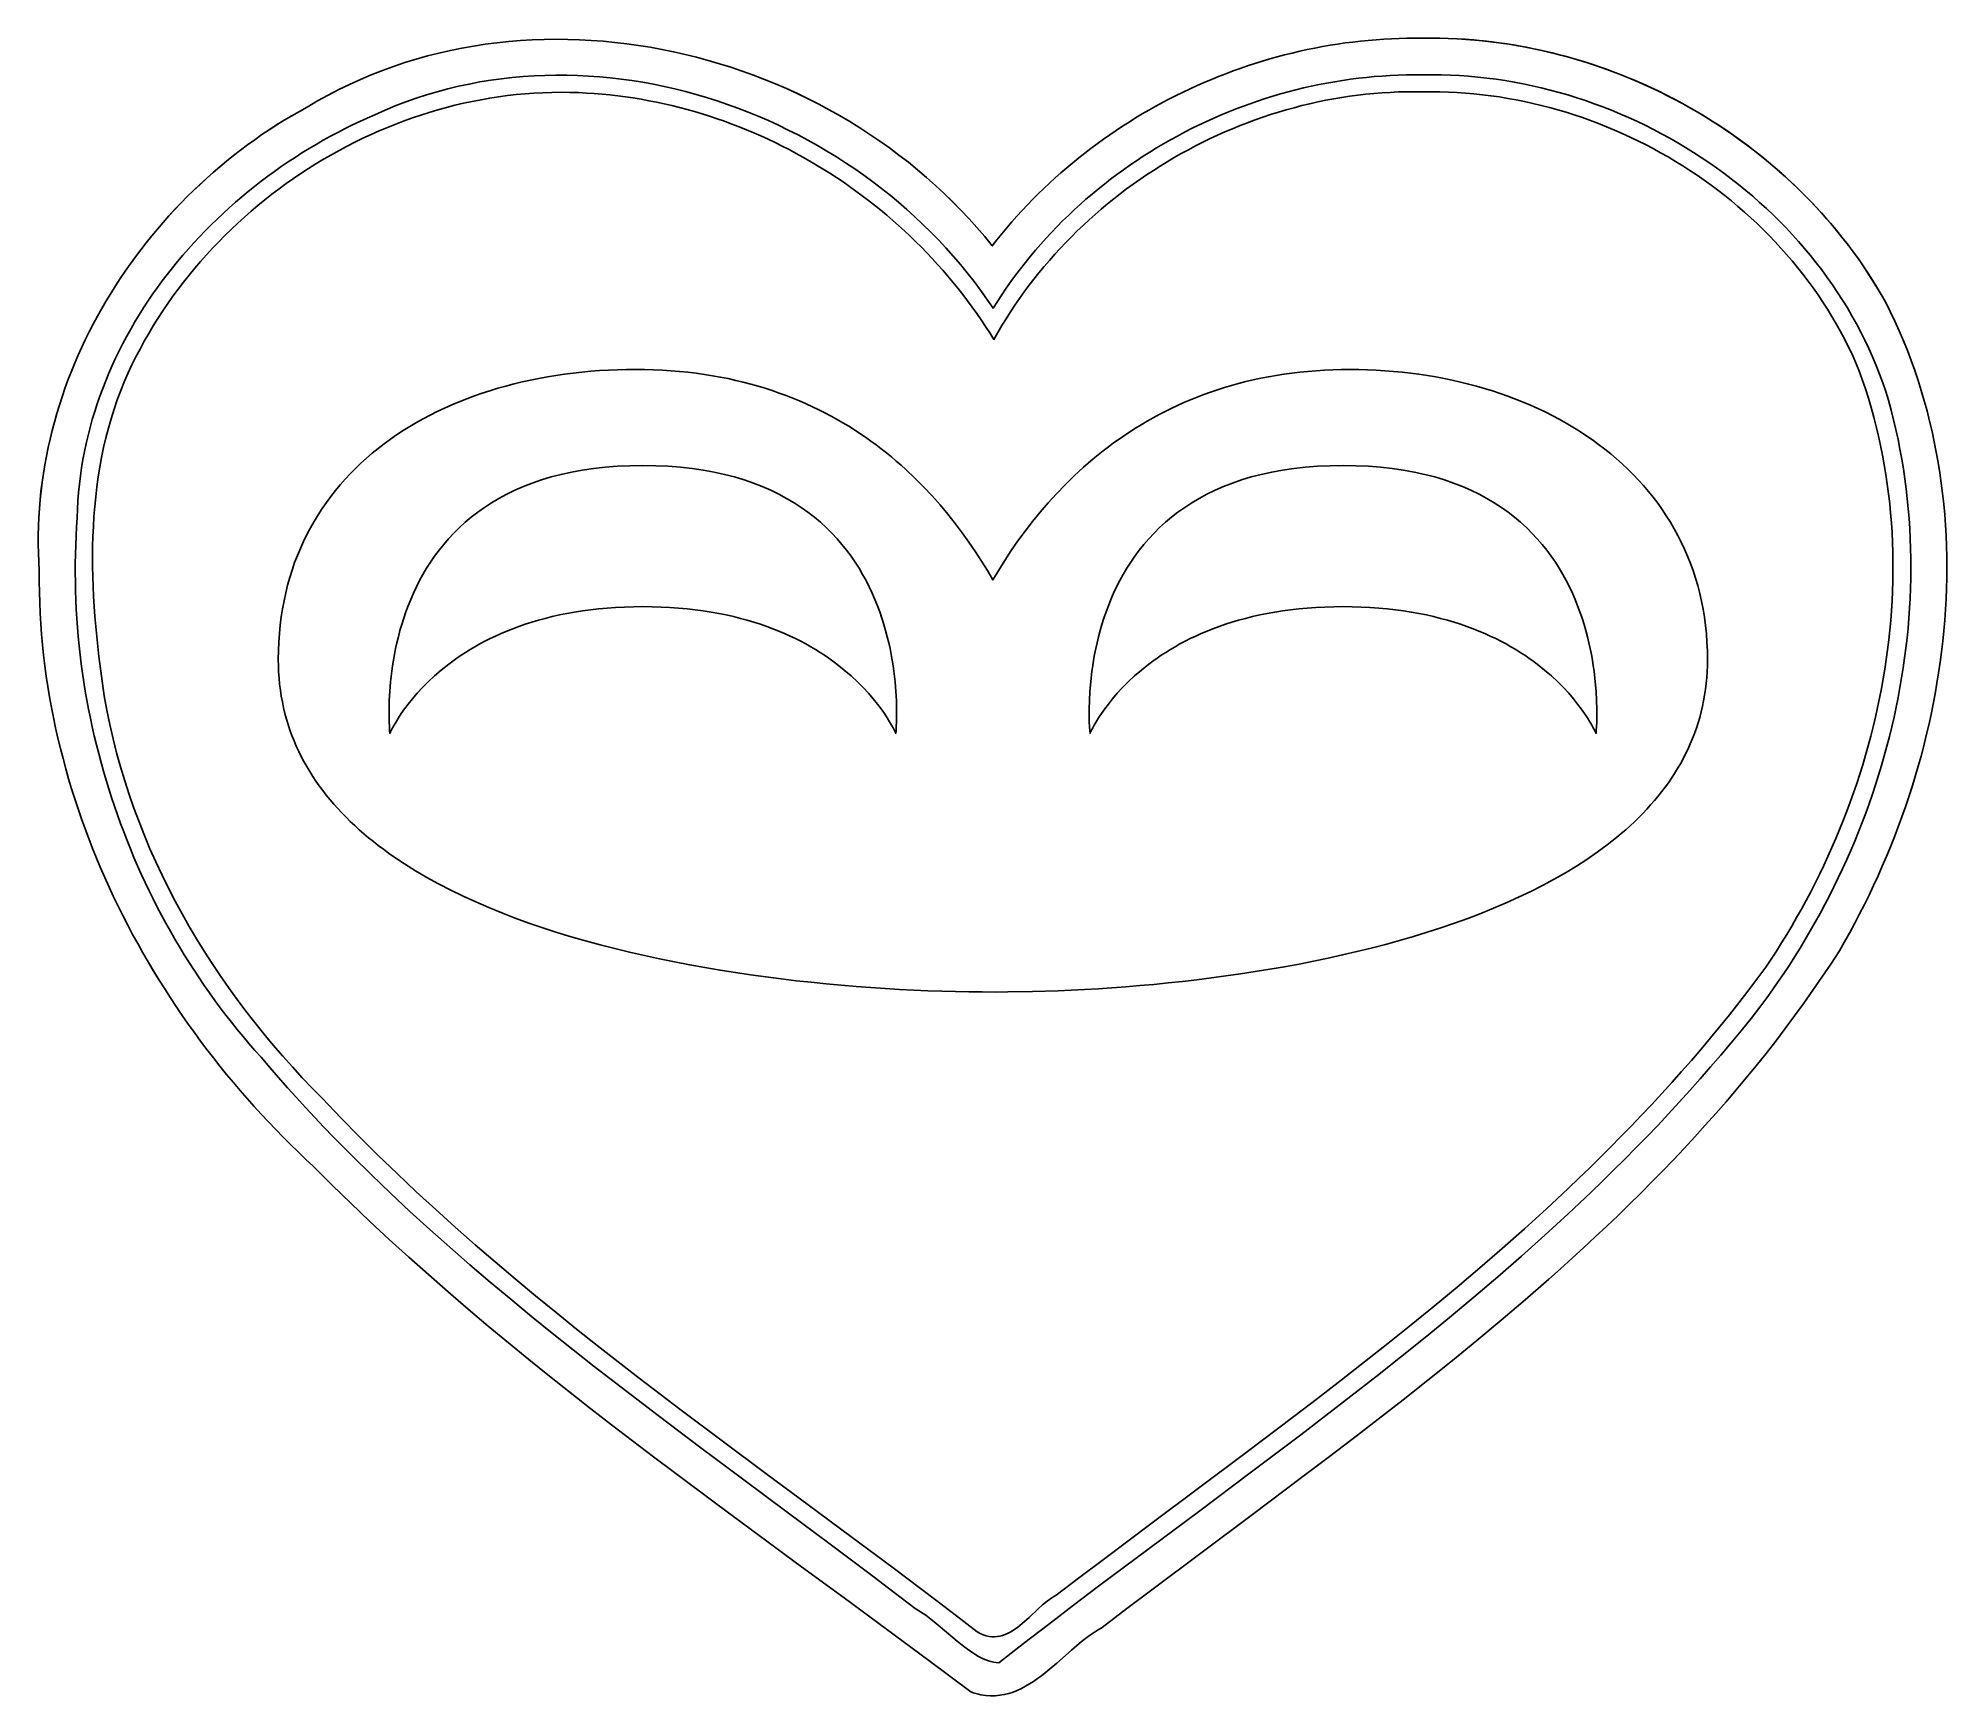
# Model space of a CAD drawing. Extents: x 0 to 80.1, y 0 to 69.6.
import ezdxf

# ---------------------------------------------------------------- set-up
doc = ezdxf.new("R2010")
doc.units = 0
for name, color, linetype in [('CutterBase', 7, 'CONTINUOUS'), ('CutterOutline', 7, 'CONTINUOUS'), ('Eyes', 7, 'CONTINUOUS'), ('Face', 7, 'CONTINUOUS'), ('Heart', 7, 'CONTINUOUS')]:
    doc.layers.add(name, color=color, linetype=linetype)

msp = doc.modelspace()

# ---------------------------------------------------------------- linework, layer by layer
at = {"layer": 'CutterBase', "color": 7}
msp.add_lwpolyline([(58.121889, 69.568535), (57.796897, 69.570848), (57.472022, 69.568174), (57.147323, 69.560541), (56.82286, 69.547978), (56.498694, 69.530514), (56.174885, 69.508176), (55.851492, 69.480995), (55.528575, 69.448997), (55.206195, 69.412213), (54.884412, 69.370671), (54.563285, 69.3244), (54.242875, 69.273427), (53.923242, 69.217783), (53.604445, 69.157495), (53.286546, 69.092592), (52.969603, 69.023103), (52.653676, 68.949057), (52.338827, 68.870482), (52.025114, 68.787407), (51.712598, 68.699861), (51.401339, 68.607872), (51.091397, 68.51147), (50.782832, 68.410681), (50.475704, 68.305537), (50.170073, 68.196064), (49.865999, 68.082292), (49.563542, 67.96425), (49.262763, 67.841965), (48.96372, 67.715468), (48.666474, 67.584785), (48.371086, 67.449947), (48.077615, 67.310982), (47.786121, 67.167919), (47.496664, 67.020785), (47.209304, 66.869611), (46.924102, 66.714424), (46.641117, 66.555253), (46.36041, 66.392127), (46.082039, 66.225075), (45.806067, 66.054125), (45.532551, 65.879306), (45.261554, 65.700646), (44.993133, 65.518175), (44.72735, 65.331921), (44.464265, 65.141913), (44.203937, 64.948179), (43.946427, 64.750748), (43.691795, 64.549648), (43.4401, 64.344909), (43.191403, 64.13656), (42.945763, 63.924628), (42.703241, 63.709142), (42.463897, 63.490131), (42.227791, 63.267625), (41.994983, 63.041651), (41.765532, 62.812238), (41.539499, 62.579414), (41.316944, 62.34321), (41.097928, 62.103652), (40.882509, 61.860771), (40.670748, 61.614594), (40.462705, 61.36515), (40.25844, 61.112469), (40.058013, 60.856577), (39.743628, 61.242816), (39.420295, 61.621379), (39.08824, 61.992184), (38.747687, 62.355149), (38.398863, 62.710192), (38.041993, 63.057231), (37.677302, 63.396184), (37.305016, 63.726968), (36.92536, 64.049502), (36.53856, 64.363703), (36.14484, 64.669488), (35.744427, 64.966777), (35.337545, 65.255486), (34.924421, 65.535534), (34.50528, 65.806839), (34.080346, 66.069318), (33.649846, 66.322889), (33.214005, 66.567469), (32.773049, 66.802978), (32.327202, 67.029332), (31.87669, 67.24645), (31.421739, 67.454249), (30.962575, 67.652648), (30.499421, 67.841563), (30.032505, 68.020914), (29.562051, 68.190617), (29.088285, 68.350591), (28.611432, 68.500753), (28.131717, 68.641021), (27.649367, 68.771314), (27.164606, 68.891549), (26.677661, 69.001643), (26.188755, 69.101516), (25.698115, 69.191083), (25.205967, 69.270264), (24.712535, 69.338977), (24.218045, 69.397138), (23.722723, 69.444667), (23.226794, 69.48148), (22.730483, 69.507496), (22.234016, 69.522632), (21.737618, 69.526806), (21.241515, 69.519937), (20.745931, 69.501942), (20.251094, 69.472738), (19.757227, 69.432245), (19.264556, 69.380379), (18.773307, 69.317058), (18.283706, 69.2422), (17.795977, 69.155724), (17.310346, 69.057546), (16.827039, 68.947586), (16.346281, 68.82576), (15.868296, 68.691986), (15.393312, 68.546183), (14.921553, 68.388268), (14.453245, 68.218159), (13.988612, 68.035774), (13.527881, 67.841031), (13.071277, 67.633847), (12.619025, 67.414141), (12.171352, 67.18183), (11.728481, 66.936832), (11.290639, 66.679065), (10.966897, 66.500606), (10.646257, 66.316412), (10.328798, 66.126566), (10.014597, 65.931152), (9.70373, 65.730256), (9.396274, 65.523962), (9.092308, 65.312355), (8.791909, 65.095518), (8.495153, 64.873538), (8.202117, 64.646498), (7.91288, 64.414483), (7.627518, 64.177578), (7.346109, 63.935867), (7.068729, 63.689435), (6.795456, 63.438367), (6.526368, 63.182747), (6.261541, 62.922659), (6.001053, 62.658189), (5.744981, 62.389421), (5.493403, 62.11644), (5.246394, 61.83933), (5.004034, 61.558175), (4.766398, 61.273061), (4.533565, 60.984072), (4.305611, 60.691293), (4.082613, 60.394808), (3.86465, 60.094702), (3.651798, 59.791059), (3.444134, 59.483965), (3.241736, 59.173503), (3.044681, 58.859759), (2.853045, 58.542816), (2.666908, 58.22276), (2.486345, 57.899676), (2.311433, 57.573647), (2.142251, 57.244758), (1.978875, 56.913095), (1.821383, 56.578741), (1.669852, 56.241781), (1.524358, 55.902301), (1.38498, 55.560384), (1.251795, 55.216114), (1.124879, 54.869578), (1.00431, 54.520859), (0.890166, 54.170042), (0.782523, 53.817211), (0.681459, 53.462452), (0.58705, 53.105848), (0.499376, 52.747484), (0.418511, 52.387446), (0.344534, 52.025817), (0.277522, 51.662683), (0.217553, 51.298127), (0.164703, 50.932235), (0.119049, 50.565091), (0.08067, 50.196779), (0.049641, 49.827385), (0.026041, 49.456993), (0.009947, 49.085687), (0.001435, 48.713552), (0.000584, 48.340673), (0.00747, 47.967135), (0.022171, 47.593021), (0.044763, 47.218417), (0.044061, 46.772458), (0.050276, 46.327161), (0.063353, 45.882578), (0.083232, 45.438762), (0.109858, 44.995767), (0.143172, 44.553647), (0.183117, 44.112454), (0.229636, 43.672241), (0.282671, 43.233062), (0.342164, 42.79497), (0.408059, 42.358018), (0.480298, 41.922259), (0.558823, 41.487747), (0.643577, 41.054535), (0.734503, 40.622676), (0.831543, 40.192223), (0.934639, 39.763229), (1.043735, 39.335749), (1.158773, 38.909834), (1.279695, 38.485538), (1.406444, 38.062914), (1.538962, 37.642016), (1.677193, 37.222897), (1.821079, 36.80561), (1.970561, 36.390208), (2.125584, 35.976744), (2.286088, 35.565272), (2.452018, 35.155845), (2.623316, 34.748516), (2.799923, 34.343338), (2.981783, 33.940365), (3.168838, 33.539649), (3.361031, 33.141245), (3.558305, 32.745204), (3.760601, 32.351581), (3.967863, 31.960428), (4.180033, 31.571799), (4.397054, 31.185747), (4.618867, 30.802326), (4.845417, 30.421587), (5.076645, 30.043586), (5.312493, 29.668374), (5.552906, 29.296006), (5.797824, 28.926533), (6.047191, 28.56001), (6.300949, 28.19649), (6.559041, 27.836026), (6.821409, 27.478671), (7.087996, 27.124479), (7.358744, 26.773502), (7.633596, 26.425794), (7.912495, 26.081408), (8.195384, 25.740397), (8.482203, 25.402814), (8.772898, 25.068714), (9.067409, 24.738148), (9.365679, 24.41117), (9.667651, 24.087834), (9.973268, 23.768192), (10.282472, 23.452298), (10.595206, 23.140205), (10.911412, 22.831966), (11.231033, 22.527635), (11.554011, 22.227264), (12.337854, 21.444408), (13.130711, 20.67191), (13.932188, 19.909338), (14.741892, 19.156257), (15.559432, 18.412233), (16.384412, 17.676833), (17.21644, 16.949623), (18.055124, 16.23017), (18.900069, 15.518038), (19.750883, 14.812795), (20.607173, 14.114007), (21.468545, 13.42124), (22.334607, 12.73406), (23.204964, 12.052033), (24.079225, 11.374726), (24.956996, 10.701705), (25.837883, 10.032535), (26.721494, 9.366784), (28.495315, 8.043802), (30.275313, 6.729287), (32.058342, 5.419769), (33.841259, 4.111778), (35.620917, 2.801844), (37.394172, 1.486496), (39.157879, 0.162264), (39.266224, 0.125849), (39.373283, 0.094305), (39.479084, 0.067516), (39.583655, 0.045367), (39.789219, 0.014534), (39.990202, 0.000886), (40.186829, 0.003506), (40.379327, 0.021476), (40.567922, 0.053878), (40.752838, 0.099793), (40.934303, 0.158305), (41.112542, 0.228493), (41.28778, 0.309442), (41.460244, 0.400232), (41.63016, 0.499945), (41.797753, 0.607664), (41.96325, 0.72247), (42.126876, 0.843446), (42.288857, 0.969673), (42.449419, 1.100233), (42.76719, 1.370682), (43.395643, 1.923185), (43.709939, 2.190552), (43.867895, 2.3188), (44.026691, 2.442201), (44.186552, 2.559838), (44.347705, 2.670791), (44.510376, 2.774143), (44.67479, 2.868976), (45.717331, 3.662874), (46.76526, 4.45446), (48.873192, 6.034033), (50.990398, 7.61438), (53.108691, 9.202187), (54.165687, 10.000976), (55.219884, 10.804138), (56.27026, 11.612508), (57.315791, 12.426921), (58.355453, 13.248212), (59.388223, 14.077218), (60.413078, 14.914775), (61.428994, 15.761718), (62.434948, 16.618882), (63.429916, 17.487103), (63.922961, 17.925622), (64.412876, 18.367218), (64.899533, 18.811996), (65.382803, 19.260061), (65.86256, 19.711517), (66.338675, 20.166468), (66.81102, 20.62502), (67.279467, 21.087276), (67.743889, 21.553341), (68.204157, 22.023319), (68.660144, 22.497315), (69.111721, 22.975434), (69.558761, 23.457779), (70.001136, 23.944455), (70.438718, 24.435567), (70.871378, 24.931219), (71.29899, 25.431516), (71.721424, 25.936562), (72.138554, 26.446461), (72.550251, 26.961319), (72.956387, 27.481238), (73.356834, 28.006325), (73.751465, 28.536683), (74.140152, 29.072417), (74.522766, 29.613631), (74.899179, 30.16043), (75.269265, 30.712918), (75.632894, 31.271199), (75.852107, 31.652153), (76.066668, 32.03664), (76.276514, 32.42456), (76.481578, 32.815808), (76.681795, 33.210283), (76.8771, 33.607881), (77.067428, 34.008501), (77.252713, 34.412039), (77.43289, 34.818393), (77.607894, 35.22746), (77.777659, 35.639137), (77.94212, 36.053323), (78.101211, 36.469914), (78.254867, 36.888807), (78.403024, 37.309901), (78.545614, 37.733092), (78.682574, 38.158277), (78.813838, 38.585355), (78.939341, 39.014223), (79.059016, 39.444777), (79.1728, 39.876916), (79.280626, 40.310536), (79.382429, 40.745535), (79.478144, 41.18181), (79.567705, 41.61926), (79.651048, 42.05778), (79.728106, 42.497269), (79.798815, 42.937623), (79.863109, 43.378741), (79.920923, 43.82052), (79.972191, 44.262856), (80.016848, 44.705648), (80.05483, 45.148792), (80.086069, 45.592186), (80.110502, 46.035728), (80.128062, 46.479315), (80.138685, 46.922843), (80.142305, 47.366212), (80.138857, 47.809317), (80.128275, 48.252056), (80.110494, 48.694327), (80.085449, 49.136027), (80.053074, 49.577053), (80.013305, 50.017304), (79.966075, 50.456675), (79.911319, 50.895064), (79.848973, 51.33237), (79.77897, 51.768488), (79.701245, 52.203318), (79.615734, 52.636755), (79.52237, 53.068697), (79.421089, 53.499043), (79.311825, 53.927688), (79.194512, 54.35453), (79.069086, 54.779468), (78.93548, 55.202397), (78.793631, 55.623216), (78.643471, 56.041822), (78.484937, 56.458113), (78.317962, 56.871984), (78.142481, 57.283335), (77.95843, 57.692062), (77.765742, 58.098063), (77.564353, 58.501235), (77.382098, 58.820557), (77.194126, 59.136192), (77.000527, 59.448096), (76.801389, 59.75622), (76.596803, 60.06052), (76.386859, 60.360947), (76.171648, 60.657456), (75.951258, 60.95), (75.72578, 61.238533), (75.495304, 61.523008), (75.259921, 61.803378), (75.019719, 62.079597), (74.774789, 62.351619), (74.525221, 62.619397), (74.271105, 62.882883), (74.012531, 63.142033), (73.749588, 63.396799), (73.482368, 63.647135), (73.210959, 63.892993), (72.935452, 64.134329), (72.655937, 64.371094), (72.372504, 64.603243), (72.085242, 64.83073), (71.794242, 65.053506), (71.499594, 65.271527), (71.201388, 65.484745), (70.899713, 65.693114), (70.59466, 65.896587), (70.286319, 66.095118), (69.974779, 66.288661), (69.660131, 66.477168), (69.342465, 66.660593), (69.02187, 66.83889), (68.698436, 67.012012), (68.372255, 67.179913), (68.043414, 67.342546), (67.712006, 67.499864), (67.378119, 67.651821), (67.041843, 67.798371), (66.703269, 67.939466), (66.362486, 68.075061), (66.019585, 68.205109), (65.674655, 68.329563), (65.327786, 68.448377), (64.979069, 68.561504), (64.628594, 68.668898), (64.276449, 68.770512), (63.922726, 68.866299), (63.567515, 68.956214), (63.210905, 69.040209), (62.852986, 69.118238), (62.493848, 69.190254), (62.133581, 69.256212), (61.772276, 69.316064), (61.410022, 69.369763), (61.046909, 69.417264), (60.683028, 69.45852), (60.318467, 69.493484), (59.953318, 69.52211), (59.58767, 69.54435), (59.221613, 69.56016), (58.855237, 69.569491), (58.488632, 69.572299), (58.121889, 69.568535), (58.121889, 69.568535)], dxfattribs=at)
at = {"layer": 'CutterOutline', "color": 7}
for points in [[(58.855271, 69.569749), (58.488782, 69.572483), (58.122154, 69.568646), (57.797162, 69.570959), (57.472287, 69.568285), (57.147588, 69.560652), (56.823125, 69.548089), (56.498959, 69.530625), (56.17515, 69.508287), (55.851757, 69.481106), (55.528841, 69.449109), (55.206461, 69.412325), (54.884677, 69.370782), (54.563551, 69.324511), (54.243141, 69.273538), (53.923507, 69.217894), (53.604711, 69.157606), (53.286811, 69.092703), (52.969868, 69.023215), (52.653942, 68.949169), (52.339092, 68.870594), (52.025379, 68.787519), (51.712864, 68.699973), (51.401605, 68.607984), (51.091663, 68.511581), (50.783098, 68.410793), (50.47597, 68.305648), (50.170339, 68.196176), (49.866265, 68.082404), (49.563808, 67.964361), (49.263028, 67.842077), (48.963985, 67.715579), (48.66674, 67.584897), (48.371351, 67.450059), (48.07788, 67.311094), (47.786386, 67.16803), (47.496929, 67.020897), (47.20957, 66.869722), (46.924367, 66.714535), (46.641382, 66.555365), (46.360675, 66.392239), (46.082305, 66.225186), (45.806332, 66.054236), (45.532817, 65.879417), (45.261819, 65.700758), (44.993399, 65.518287), (44.727616, 65.332033), (44.46453, 65.142024), (44.204203, 64.94829), (43.946692, 64.750859), (43.69206, 64.54976), (43.440365, 64.345021), (43.191668, 64.136671), (42.946028, 63.924739), (42.703507, 63.709254), (42.464163, 63.490243), (42.228056, 63.267737), (41.995248, 63.041762), (41.765797, 62.812349), (41.539765, 62.579526), (41.31721, 62.343322), (41.098193, 62.103764), (40.882774, 61.860883), (40.671013, 61.614706), (40.46297, 61.365262), (40.258705, 61.11258), (40.058278, 60.856689), (39.743893, 61.242928), (39.42056, 61.62149), (39.088505, 61.992296), (38.747953, 62.355261), (38.399129, 62.710304), (38.042259, 63.057343), (37.677568, 63.396296), (37.305282, 63.72708), (36.925625, 64.049614), (36.538825, 64.363814), (36.145105, 64.6696), (35.744692, 64.966889), (35.337811, 65.255598), (34.924686, 65.535646), (34.505545, 65.806951), (34.080611, 66.069429), (33.650112, 66.323), (33.214271, 66.567581), (32.773314, 66.80309), (32.327467, 67.029444), (31.876956, 67.246562), (31.422005, 67.454361), (30.96284, 67.65276), (30.499687, 67.841675), (30.03277, 68.021025), (29.562316, 68.190729), (29.08855, 68.350702), (28.611697, 68.500865), (28.131983, 68.641133), (27.649632, 68.771426), (27.164872, 68.89166), (26.677926, 69.001755), (26.18902, 69.101627), (25.698381, 69.191195), (25.206232, 69.270376), (24.7128, 69.339088), (24.218311, 69.39725), (23.722989, 69.444778), (23.227059, 69.481591), (22.730748, 69.507607), (22.234281, 69.522743), (21.737883, 69.526918), (21.24178, 69.520049), (20.746197, 69.502053), (20.251359, 69.47285), (19.757492, 69.432356), (19.264822, 69.38049), (18.773573, 69.317169), (18.283971, 69.242312), (17.796242, 69.155835), (17.310612, 69.057658), (16.827304, 68.947697), (16.346546, 68.825871), (15.868562, 68.692098), (15.393577, 68.546295), (14.921818, 68.38838), (14.45351, 68.218271), (13.988877, 68.035886), (13.528147, 67.841142), (13.071542, 67.633958), (12.619291, 67.414252), (12.171617, 67.181941), (11.728746, 66.936943), (11.290904, 66.679176), (10.967162, 66.500718), (10.646523, 66.316523), (10.329064, 66.126677), (10.014862, 65.931264), (9.703995, 65.730367), (9.396539, 65.524073), (9.092573, 65.312466), (8.792173, 65.095629), (8.495417, 64.873649), (8.202381, 64.646609), (7.913144, 64.414594), (7.627782, 64.177689), (7.346372, 63.935978), (7.068992, 63.689546), (6.795719, 63.438477), (6.526631, 63.182857), (6.261803, 62.92277), (6.001315, 62.658299), (5.745243, 62.389531), (5.493664, 62.116549), (5.246655, 61.839439), (5.004294, 61.558284), (4.766658, 61.27317), (4.533824, 60.984181), (4.30587, 60.691402), (4.082872, 60.394917), (3.864908, 60.09481), (3.652055, 59.791168), (3.444391, 59.484073), (3.241993, 59.173611), (3.044937, 58.859866), (2.853301, 58.542924), (2.667163, 58.222868), (2.4866, 57.899783), (2.311688, 57.573754), (2.142505, 57.244865), (1.979129, 56.913201), (1.821636, 56.578847), (1.670105, 56.241888), (1.524611, 55.902407), (1.385232, 55.560489), (1.252046, 55.21622), (1.12513, 54.869684), (1.004561, 54.520964), (0.890416, 54.170147), (0.782773, 53.817316), (0.681709, 53.462556), (0.5873, 53.105953), (0.499625, 52.747589), (0.41876, 52.387551), (0.344783, 52.025922), (0.277771, 51.662787), (0.217801, 51.298231), (0.164951, 50.932339), (0.119297, 50.565195), (0.080917, 50.196883), (0.049888, 49.827489), (0.026288, 49.457096), (0.010194, 49.085791), (0.001682, 48.713656), (0.000831, 48.340777), (0.007717, 47.967238), (0.022417, 47.593125), (0.04501, 47.218521), (0.044307, 46.772562), (0.050522, 46.327265), (0.063597, 45.882682), (0.083474, 45.438867), (0.110097, 44.995874), (0.143408, 44.553754), (0.18335, 44.112562), (0.229864, 43.672351), (0.282894, 43.233173), (0.342383, 42.795083), (0.408272, 42.358133), (0.480505, 41.922377), (0.559024, 41.487867), (0.643772, 41.054657), (0.73469, 40.622801), (0.831723, 40.19235), (0.934812, 39.76336), (1.0439, 39.335882), (1.158929, 38.90997), (1.279843, 38.485677), (1.406583, 38.063057), (1.539093, 37.642162), (1.677315, 37.223046), (1.821191, 36.805762), (1.970664, 36.390364), (2.125677, 35.976904), (2.286172, 35.565435), (2.452092, 35.156012), (2.62338, 34.748686), (2.799977, 34.343512), (2.981828, 33.940542), (3.168873, 33.53983), (3.361056, 33.141429), (3.55832, 32.745392), (3.760606, 32.351772), (3.967858, 31.960623), (4.180018, 31.571998), (4.397029, 31.18595), (4.618833, 30.802532), (4.845374, 30.421797), (5.076592, 30.043799), (5.312432, 29.66859), (5.552835, 29.296225), (5.797745, 28.926756), (6.047103, 28.560236), (6.300853, 28.196719), (6.558937, 27.836258), (6.821297, 27.478906), (7.087877, 27.124716), (7.358618, 26.773741), (7.633464, 26.426036), (7.912357, 26.081652), (8.195239, 25.740643), (8.482054, 25.403063), (8.772743, 25.068964), (9.067249, 24.7384), (9.365516, 24.411424), (9.667484, 24.088089), (9.973098, 23.768448), (10.2823, 23.452555), (10.595031, 23.140463), (10.911236, 22.832224), (11.230856, 22.527893), (11.553834, 22.227522), (12.337678, 21.444666), (13.130538, 20.672167), (13.932021, 19.909593), (14.741734, 19.156509), (15.559283, 18.412482), (16.384275, 17.677078), (17.216317, 16.949864), (18.055016, 16.230405), (18.899977, 15.518268), (19.750809, 14.81302), (20.607117, 14.114225), (21.468508, 13.421452), (22.334589, 12.734265), (23.204967, 12.052232), (24.079248, 11.374918), (24.95704, 10.70189), (25.837948, 10.032714), (26.721579, 9.366956), (28.49544, 8.04396), (30.275475, 6.729433), (32.058538, 5.419904), (33.841483, 4.111904), (35.621163, 2.801962), (37.394432, 1.48661), (39.158144, 0.162376), (39.266489, 0.125961), (39.373548, 0.094416), (39.479347, 0.067626), (39.583916, 0.045476), (39.789476, 0.014639), (39.990452, 0.000987), (40.187072, 0.003602), (40.37956, 0.021565), (40.568144, 0.05396), (40.753049, 0.099867), (40.934501, 0.158369), (41.112726, 0.228548), (41.28795, 0.309486), (41.460399, 0.400266), (41.630299, 0.499968), (41.797876, 0.607676), (41.963357, 0.722471), (42.126966, 0.843435), (42.288931, 0.969651), (42.449477, 1.1002), (42.767216, 1.370626), (43.395613, 1.92309), (43.709887, 2.19044), (43.867833, 2.318682), (44.026621, 2.442078), (44.186476, 2.55971), (44.347625, 2.67066), (44.510292, 2.77401), (44.674705, 2.868842), (45.717247, 3.662741), (46.765179, 4.454329), (48.873122, 6.033909), (50.990345, 7.614269), (53.108661, 9.202091), (54.16567, 10.00089), (55.219881, 10.804061), (56.270271, 11.612441), (57.315817, 12.426864), (58.355495, 13.248167), (59.388281, 14.077185), (60.413152, 14.914753), (61.429084, 15.761707), (62.435055, 16.618882), (63.430039, 17.487115), (63.923092, 17.925639), (64.413015, 18.367241), (64.899679, 18.812025), (65.382958, 19.260095), (65.862722, 19.711556), (66.338844, 20.166513), (66.811197, 20.62507), (67.279651, 21.087331), (67.74408, 21.5534), (68.204355, 22.023383), (68.660348, 22.497384), (69.111932, 22.975507), (69.558978, 23.457856), (70.001358, 23.944537), (70.438945, 24.435653), (70.871611, 24.931308), (71.299227, 25.431609), (71.721666, 25.936658), (72.1388, 26.44656), (72.550501, 26.96142), (72.95664, 27.481342), (73.357091, 28.006431), (73.751724, 28.53679), (74.140413, 29.072526), (74.523029, 29.613741), (74.899444, 30.160541), (75.26953, 30.713029), (75.633159, 31.271311), (75.852372, 31.652264), (76.066934, 32.036752), (76.276779, 32.424672), (76.481844, 32.81592), (76.682061, 33.210395), (76.877366, 33.607993), (77.067694, 34.008613), (77.25298, 34.412151), (77.433157, 34.818504), (77.60816, 35.227571), (77.777925, 35.639249), (77.942386, 36.053434), (78.101477, 36.470025), (78.255134, 36.888919), (78.40329, 37.310012), (78.545881, 37.733203), (78.682841, 38.158389), (78.814105, 38.585467), (78.939607, 39.014334), (79.059283, 39.444889), (79.173067, 39.877027), (79.280893, 40.310647), (79.382696, 40.745646), (79.478411, 41.181922), (79.567972, 41.619371), (79.651315, 42.057891), (79.728373, 42.49738), (79.799082, 42.937735), (79.863376, 43.378853), (79.92119, 43.820631), (79.972458, 44.262967), (80.017115, 44.705759), (80.055096, 45.148903), (80.086336, 45.592298), (80.110769, 46.035839), (80.128329, 46.479426), (80.138952, 46.922955), (80.142572, 47.366323), (80.139124, 47.809428), (80.128542, 48.252167), (80.110761, 48.694438), (80.085716, 49.136138), (80.053341, 49.577165), (80.013571, 50.017415), (79.966342, 50.456786), (79.911586, 50.895175), (79.84924, 51.332481), (79.779237, 51.768599), (79.701512, 52.203429), (79.616001, 52.636866), (79.522637, 53.068808), (79.421356, 53.499153), (79.312092, 53.927799), (79.194779, 54.354641), (79.069353, 54.779579), (78.935748, 55.202508), (78.793898, 55.623327), (78.643739, 56.041933), (78.485204, 56.458223), (78.31823, 56.872095), (78.142749, 57.283446), (77.958698, 57.692173), (77.76601, 58.098174), (77.564621, 58.501346), (77.388149, 58.810744), (77.206308, 59.116685), (77.01918, 59.419126), (76.826846, 59.718025), (76.629389, 60.01334), (76.42689, 60.305028), (76.21943, 60.593048), (76.007093, 60.877356), (75.78996, 61.15791), (75.568112, 61.434669), (75.341631, 61.707589), (75.110599, 61.976629), (74.875098, 62.241746), (74.63521, 62.502898), (74.391017, 62.760042), (74.1426, 63.013137), (73.890041, 63.26214), (73.633422, 63.507008), (73.372825, 63.747699), (73.108332, 63.984172), (72.840024, 64.216383), (72.567984, 64.44429), (72.292292, 64.667851), (72.013032, 64.887024), (71.730284, 65.101767), (71.444131, 65.312036), (71.154654, 65.517791), (70.861936, 65.718987), (70.566058, 65.915584), (70.267101, 66.107539), (69.965148, 66.294809), (69.660281, 66.477352), (69.352581, 66.655126), (69.04213, 66.828089), (68.72901, 66.996198), (68.413302, 67.15941), (68.09509, 67.317685), (67.774454, 67.470978), (67.451476, 67.619249), (67.126238, 67.762454), (66.798822, 67.900551), (66.469309, 68.033499), (66.137782, 68.161254), (65.804323, 68.283775), (65.469012, 68.401019), (65.131933, 68.512943), (64.793166, 68.619506), (64.452794, 68.720665), (64.110899, 68.816377), (63.767561, 68.906602), (63.422864, 68.991295), (63.076888, 69.070415), (62.729717, 69.14392), (62.38143, 69.211767), (62.032111, 69.273914), (61.681842, 69.330318), (61.330703, 69.380938), (60.978777, 69.425731), (60.626145, 69.464654), (60.27289, 69.497666), (59.919094, 69.524723), (59.564837, 69.545785), (59.210202, 69.560807), (58.855271, 69.569749), (58.855271, 69.569749)], [(58.911493, 68.034063), (59.296303, 68.022684), (59.680884, 68.003493), (60.065106, 67.976558), (60.44884, 67.941947), (60.831957, 67.899727), (61.214329, 67.849966), (61.595825, 67.792731), (61.976317, 67.728091), (62.355676, 67.656112), (62.733772, 67.576862), (63.110476, 67.49041), (63.48566, 67.396821), (63.859195, 67.296165), (64.23095, 67.188508), (64.600797, 67.073918), (64.968608, 66.952464), (65.334252, 66.824211), (65.697601, 66.689229), (66.058526, 66.547584), (66.416897, 66.399344), (66.772585, 66.244577), (67.125462, 66.08335), (67.475398, 65.915731), (67.822264, 65.741787), (68.165931, 65.561587), (68.50627, 65.375197), (68.843152, 65.182685), (69.176447, 64.98412), (69.506027, 64.779567), (69.831763, 64.569096), (70.153524, 64.352773), (70.471183, 64.130667), (70.784611, 63.902844), (71.093677, 63.669372), (71.398253, 63.43032), (71.69821, 63.185754), (71.993419, 62.935742), (72.28375, 62.680352), (72.569075, 62.419651), (72.849265, 62.153707), (73.124189, 61.882588), (73.39372, 61.60636), (73.657728, 61.325092), (73.916084, 61.038852), (74.168659, 60.747706), (74.415324, 60.451723), (74.655949, 60.150969), (74.890406, 59.845514), (75.118566, 59.535423), (75.340298, 59.220765), (75.555475, 58.901608), (75.763968, 58.578018), (75.965646, 58.250064), (76.160381, 57.917814), (76.348044, 57.581334), (76.528506, 57.240692), (76.701638, 56.895956), (76.867309, 56.547193), (77.025393, 56.194472), (77.175759, 55.837859), (77.318278, 55.477423), (77.452821, 55.11323), (77.579259, 54.745349), (77.697463, 54.373846), (77.807259, 53.965494), (77.909986, 53.555923), (78.005686, 53.14521), (78.094405, 52.73343), (78.176188, 52.320659), (78.25108, 51.906975), (78.319125, 51.492453), (78.380367, 51.077169), (78.434853, 50.661199), (78.482625, 50.24462), (78.52373, 49.827508), (78.558212, 49.40994), (78.586115, 48.99199), (78.607485, 48.573736), (78.622365, 48.155254), (78.630802, 47.73662), (78.632839, 47.317909), (78.628521, 46.899199), (78.617893, 46.480566), (78.601, 46.062085), (78.577886, 45.643833), (78.548597, 45.225886), (78.513176, 44.808321), (78.471669, 44.391213), (78.424121, 43.974638), (78.370575, 43.558674), (78.311078, 43.143395), (78.245673, 42.728879), (78.174405, 42.315201), (78.09732, 41.902438), (78.014461, 41.490666), (77.925874, 41.07996), (77.831603, 40.670398), (77.731693, 40.262056), (77.626188, 39.855009), (77.515135, 39.449334), (77.398576, 39.045107), (77.276557, 38.642404), (77.149123, 38.241302), (77.016319, 37.841876), (76.878188, 37.444203), (76.734777, 37.048359), (76.586129, 36.65442), (76.432289, 36.262463), (76.273303, 35.872564), (76.109214, 35.484798), (75.940067, 35.099242), (75.765909, 34.715972), (75.586782, 34.335065), (75.402731, 33.956596), (75.213803, 33.580642), (75.02004, 33.20728), (74.821488, 32.836584), (74.618193, 32.468632), (74.410197, 32.103499), (74.197547, 31.741262), (73.980286, 31.381997), (73.75846, 31.02578), (73.532114, 30.672688), (73.301291, 30.322796), (73.066038, 29.976181), (72.826398, 29.632919), (72.582416, 29.293086), (72.334137, 28.956759), (71.921929, 28.43416), (71.50476, 27.916566), (71.082735, 27.403875), (70.65596, 26.895985), (70.22454, 26.392797), (69.78858, 25.894208), (69.348186, 25.400119), (68.903462, 24.910427), (68.454514, 24.425031), (68.001447, 23.943832), (67.544366, 23.466726), (67.083376, 22.993615), (66.618583, 22.524395), (66.150092, 22.058968), (65.678008, 21.59723), (65.202436, 21.139082), (64.723481, 20.684422), (64.24125, 20.233149), (63.755846, 19.785162), (63.267375, 19.340361), (62.281654, 18.459908), (61.284927, 17.590983), (60.278037, 16.732778), (59.261825, 15.884483), (58.237134, 15.04529), (57.204804, 14.214391), (56.165677, 13.390978), (55.120596, 12.574241), (54.070401, 11.763373), (53.015935, 10.957565), (51.958039, 10.156009), (50.897554, 9.357896), (48.772188, 7.768765), (46.64657, 6.183705), (44.527434, 4.596249), (43.4724, 3.799602), (42.421512, 2.99993), (41.375611, 2.196425), (40.335539, 1.388279), (40.226527, 1.396279), (40.117448, 1.412955), (40.008306, 1.437844), (39.899104, 1.470486), (39.789845, 1.510418), (39.680532, 1.557181), (39.571168, 1.610312), (39.461756, 1.66935), (39.3523, 1.733833), (39.242803, 1.8033), (39.023697, 1.955342), (38.804464, 2.121784), (38.585129, 2.298934), (38.146254, 2.670598), (37.707275, 3.040805), (37.487809, 3.216134), (37.268393, 3.380026), (37.049052, 3.52879), (36.939417, 3.596345), (36.829811, 3.658734), (35.939371, 4.340574), (35.045313, 5.019303), (33.248615, 6.369738), (31.444262, 7.71466), (29.636797, 9.058691), (27.830767, 10.406453), (26.030716, 11.762568), (25.134352, 12.445201), (24.241188, 13.131656), (23.35179, 13.82251), (22.466728, 14.51834), (21.586569, 15.219724), (20.711882, 15.927241), (19.843234, 16.641468), (18.981194, 17.362981), (18.126329, 18.09236), (17.279209, 18.830182), (16.4404, 19.577025), (15.610471, 20.333465), (14.789991, 21.100082), (13.979526, 21.877452), (13.179646, 22.666154), (12.390919, 23.466765), (12.000914, 23.871716), (11.613911, 24.279862), (11.229981, 24.691274), (10.849193, 25.106024), (10.47162, 25.524185), (10.097331, 25.945828), (9.726399, 26.371027), (9.358894, 26.799853), (9.102613, 27.08762), (8.850275, 27.378618), (8.601896, 27.672793), (8.357494, 27.970089), (8.117088, 28.270453), (7.880695, 28.573828), (7.648333, 28.88016), (7.420019, 29.189395), (7.195772, 29.501478), (6.975608, 29.816353), (6.759546, 30.133966), (6.547603, 30.454262), (6.339797, 30.777186), (6.136146, 31.102684), (5.936667, 31.4307), (5.741379, 31.76118), (5.550299, 32.094069), (5.363444, 32.429313), (5.180832, 32.766855), (5.002482, 33.106642), (4.82841, 33.448619), (4.658635, 33.79273), (4.493174, 34.138922), (4.332045, 34.487138), (4.175265, 34.837325), (4.022853, 35.189428), (3.874826, 35.543391), (3.731202, 35.89916), (3.591998, 36.25668), (3.457232, 36.615897), (3.326923, 36.976755), (3.201087, 37.339199), (3.079742, 37.703176), (2.962907, 38.068629), (2.850598, 38.435504), (2.742834, 38.803747), (2.639632, 39.173302), (2.541009, 39.544115), (2.446985, 39.91613), (2.357576, 40.289294), (2.2728, 40.663551), (2.192675, 41.038846), (2.117218, 41.415125), (2.046448, 41.792332), (1.980381, 42.170414), (1.919036, 42.549314), (1.862431, 42.928979), (1.810583, 43.309353), (1.763509, 43.690382), (1.721228, 44.07201), (1.683758, 44.454183), (1.651115, 44.836847), (1.623318, 45.219946), (1.600384, 45.603425), (1.582331, 45.98723), (1.569178, 46.371306), (1.560941, 46.755598), (1.557638, 47.140051), (1.559287, 47.52461), (1.565905, 47.909221), (1.577512, 48.293829), (1.594123, 48.678379), (1.615757, 49.062815), (1.642432, 49.447084), (1.653473, 49.800934), (1.672409, 50.153115), (1.699143, 50.503571), (1.733574, 50.852245), (1.775604, 51.199079), (1.825133, 51.544018), (1.882063, 51.887003), (1.946293, 52.227978), (2.017726, 52.566887), (2.096261, 52.903671), (2.181799, 53.238275), (2.274242, 53.570641), (2.37349, 53.900712), (2.479444, 54.228431), (2.592005, 54.553742), (2.711073, 54.876588), (2.83655, 55.196911), (2.968337, 55.514654), (3.106333, 55.829762), (3.250441, 56.142176), (3.40056, 56.45184), (3.556592, 56.758697), (3.718438, 57.06269), (3.885998, 57.363762), (4.059173, 57.661855), (4.237864, 57.956915), (4.421972, 58.248882), (4.611398, 58.5377), (4.806042, 58.823313), (5.005806, 59.105664), (5.210589, 59.384694), (5.420294, 59.660349), (5.634821, 59.93257), (5.85407, 60.2013), (6.077943, 60.466484), (6.30634, 60.728063), (6.539162, 60.985981), (6.77631, 61.240181), (7.017686, 61.490606), (7.263188, 61.737199), (7.51272, 61.979903), (7.76618, 62.218661), (8.023471, 62.453417), (8.284493, 62.684113), (8.549147, 62.910692), (8.817333, 63.133098), (9.088953, 63.351273), (9.363907, 63.565161), (9.642097, 63.774704), (9.923422, 63.979847), (10.207785, 64.180531), (10.495085, 64.376699), (10.785223, 64.568296), (11.078101, 64.755264), (11.373619, 64.937545), (11.671678, 65.115084), (11.972179, 65.287823), (12.275022, 65.455705), (12.580109, 65.618674), (12.88734, 65.776672), (13.196617, 65.929642), (13.50784, 66.077528), (13.820909, 66.220272), (14.135726, 66.357818), (14.564869, 66.548874), (14.997208, 66.72779), (15.432552, 66.894664), (15.87071, 67.049596), (16.311492, 67.192685), (16.754708, 67.32403), (17.200165, 67.44373), (17.647673, 67.551884), (18.097042, 67.648591), (18.548081, 67.733951), (19.000599, 67.808062), (19.454406, 67.871023), (19.909309, 67.922934), (20.36512, 67.963894), (20.821646, 67.994001), (21.278698, 68.013356), (21.736084, 68.022056), (22.193614, 68.020201), (22.651097, 68.007891), (23.108341, 67.985224), (23.565158, 67.952299), (24.021354, 67.909215), (24.476741, 67.856072), (24.931127, 67.792969), (25.384321, 67.720005), (25.836132, 67.637278), (26.286371, 67.544888), (26.734845, 67.442934), (27.181364, 67.331516), (27.625738, 67.210732), (28.067776, 67.08068), (28.507286, 66.941462), (28.944079, 66.793175), (29.377963, 66.635918), (29.808747, 66.469791), (30.236242, 66.294893), (30.660255, 66.111323), (31.080597, 65.91918), (31.497076, 65.718563), (31.909503, 65.509571), (32.317685, 65.292303), (32.721432, 65.066859), (33.120554, 64.833337), (33.514859, 64.591837), (33.904158, 64.342457), (34.288258, 64.085297), (34.66697, 63.820456), (35.040103, 63.548033), (35.407465, 63.268127), (35.768867, 62.980838), (36.124116, 62.686263), (36.473024, 62.384503), (36.815398, 62.075656), (37.151048, 61.759821), (37.479783, 61.437099), (37.801413, 61.107587), (38.115746, 60.771384), (38.422593, 60.428591), (38.721761, 60.079306), (39.013061, 59.723628), (39.296302, 59.361656), (39.571292, 58.993489), (39.837842, 58.619226), (40.09576, 58.238968), (40.275606, 58.523989), (40.460172, 58.805543), (40.649385, 59.083594), (40.843174, 59.358109), (41.041466, 59.629051), (41.244189, 59.896385), (41.451271, 60.160078), (41.66264, 60.420093), (41.878224, 60.676396), (42.09795, 60.928951), (42.321748, 61.177725), (42.549544, 61.422681), (42.781267, 61.663785), (43.016844, 61.901002), (43.256203, 62.134296), (43.499273, 62.363633), (43.745982, 62.588979), (43.996256, 62.810297), (44.250024, 63.027553), (44.507215, 63.240711), (44.767755, 63.449738), (45.031574, 63.654598), (45.298598, 63.855255), (45.568755, 64.051676), (45.841974, 64.243824), (46.118183, 64.431665), (46.39731, 64.615164), (46.679281, 64.794286), (46.964026, 64.968996), (47.251472, 65.13926), (47.541547, 65.305041), (47.83418, 65.466305), (48.129297, 65.623017), (48.426827, 65.775142), (48.726698, 65.922645), (49.028837, 66.065491), (49.333173, 66.203646), (49.639634, 66.337073), (49.948147, 66.465738), (50.258641, 66.589607), (50.571043, 66.708644), (50.885281, 66.822813), (51.201283, 66.932081), (51.518978, 67.036412), (51.838292, 67.135771), (52.159154, 67.230124), (52.481492, 67.319434), (52.805234, 67.403668), (53.130307, 67.48279), (53.45664, 67.556765), (53.784161, 67.625558), (54.112797, 67.689135), (54.442476, 67.74746), (54.773127, 67.800498), (55.104676, 67.848214), (55.437053, 67.890574), (55.770185, 67.927541), (56.103999, 67.959083), (56.438425, 67.985162), (56.773389, 68.005745), (57.10882, 68.020796), (57.444646, 68.03028), (57.780794, 68.034163), (58.117192, 68.03241), (58.514327, 68.037472), (58.911493, 68.034075), (58.911493, 68.034063)]]:
    msp.add_lwpolyline(points, dxfattribs=at)
at = {"layer": 'Eyes', "color": 7}
for points in [[(14.765661, 40.393921), (14.792718, 40.453672), (14.877739, 40.622531), (14.943791, 40.743006), (15.0265, 40.884913), (15.126589, 41.046303), (15.244778, 41.225229), (15.38179, 41.419742), (15.538346, 41.627894), (15.71517, 41.847736), (15.912982, 42.07732), (16.132506, 42.314698), (16.374461, 42.55792), (16.639572, 42.805039), (16.928559, 43.054107), (17.242145, 43.303175), (17.408388, 43.4271), (17.581051, 43.550294), (17.760225, 43.672514), (17.946, 43.793517), (18.138466, 43.913058), (18.337714, 44.030894), (18.543833, 44.146782), (18.756913, 44.260478), (18.977046, 44.371738), (19.204322, 44.48032), (19.43883, 44.585979), (19.68066, 44.688472), (19.929904, 44.787555), (20.186651, 44.882985), (20.450992, 44.974518), (20.723017, 45.061911), (21.002815, 45.14492), (21.290478, 45.223302), (21.586096, 45.296812), (21.889758, 45.365208), (22.201555, 45.428247), (22.521578, 45.485683), (22.849916, 45.537275), (23.18666, 45.582777), (23.5319, 45.621948), (23.885727, 45.654543), (24.24823, 45.680318), (24.619499, 45.699031), (24.999626, 45.710437), (25.3887, 45.714293), (25.777774, 45.710437), (26.1579, 45.699031), (26.52917, 45.680318), (26.891672, 45.654543), (27.245499, 45.621948), (27.590738, 45.582777), (27.927482, 45.537275), (28.25582, 45.485683), (28.575843, 45.428247), (28.88764, 45.365208), (29.191302, 45.296812), (29.48692, 45.223302), (29.774582, 45.14492), (30.054381, 45.061911), (30.326405, 44.974518), (30.590746, 44.882985), (30.847493, 44.787555), (31.096737, 44.688472), (31.338567, 44.585979), (31.573075, 44.48032), (31.80035, 44.371738), (32.020483, 44.260478), (32.233563, 44.146782), (32.439682, 44.030894), (32.638929, 43.913058), (32.831395, 43.793517), (33.01717, 43.672514), (33.196344, 43.550294), (33.369007, 43.4271), (33.53525, 43.303175), (33.848835, 43.054107), (34.137822, 42.805039), (34.402932, 42.55792), (34.644888, 42.314698), (34.864411, 42.07732), (35.062223, 41.847736), (35.239046, 41.627894), (35.395603, 41.419742), (35.532614, 41.225229), (35.650803, 41.046303), (35.750891, 40.884913), (35.8336, 40.743006), (35.899652, 40.622531), (35.984674, 40.453672), (36.011731, 40.393921), (36.022331, 40.520203), (36.031674, 40.671879), (36.04024, 40.877087), (36.045423, 41.131711), (36.044619, 41.43163), (36.035223, 41.772729), (36.014629, 42.150889), (35.980234, 42.561992), (35.929432, 43.00192), (35.897064, 43.231407), (35.859618, 43.466556), (35.816768, 43.706852), (35.768188, 43.951781), (35.713553, 44.200828), (35.652537, 44.453478), (35.584814, 44.709216), (35.51006, 44.967528), (35.427947, 45.227899), (35.338151, 45.489814), (35.240347, 45.752759), (35.134207, 46.016218), (35.019408, 46.279678), (34.895623, 46.542622), (34.762527, 46.804538), (34.619793, 47.064909), (34.467097, 47.323221), (34.304113, 47.578959), (34.130515, 47.831609), (33.945978, 48.080656), (33.750176, 48.325584), (33.542783, 48.565881), (33.323474, 48.80103), (33.091923, 49.030516), (32.847805, 49.253826), (32.590794, 49.470445), (32.320564, 49.679857), (32.03679, 49.881548), (31.739146, 50.075003), (31.427307, 50.259707), (31.100946, 50.435147), (30.759739, 50.600806), (30.40336, 50.756171), (30.031483, 50.900726), (29.643783, 51.033957), (29.239934, 51.155349), (28.819609, 51.264388), (28.382485, 51.360558), (27.928235, 51.443344), (27.456533, 51.512233), (26.967054, 51.56671), (26.459473, 51.606259), (25.933463, 51.630365), (25.3887, 51.638515), (24.843936, 51.630365), (24.317926, 51.606259), (23.810344, 51.56671), (23.320865, 51.512233), (22.849164, 51.443344), (22.394913, 51.360558), (21.957788, 51.264388), (21.537464, 51.155349), (21.133614, 51.033957), (20.745914, 50.900726), (20.374037, 50.756171), (20.017657, 50.600806), (19.67645, 50.435147), (19.35009, 50.259707), (19.03825, 50.075002), (18.740606, 49.881547), (18.456832, 49.679856), (18.186602, 49.470444), (17.929591, 49.253826), (17.685472, 49.030516), (17.453921, 48.801029), (17.234612, 48.56588), (17.027219, 48.325584), (16.831417, 48.080655), (16.646879, 47.831608), (16.473281, 47.578958), (16.310297, 47.32322), (16.157601, 47.064908), (16.014867, 46.804537), (15.881771, 46.542621), (15.757985, 46.279677), (15.643186, 46.016217), (15.537046, 45.752758), (15.439242, 45.489813), (15.349446, 45.227898), (15.267333, 44.967527), (15.192578, 44.709215), (15.124856, 44.453477), (15.06384, 44.200827), (15.009204, 43.95178), (14.960624, 43.706851), (14.917774, 43.466555), (14.880328, 43.231406), (14.84796, 43.001919), (14.797158, 42.561991), (14.762763, 42.150888), (14.742169, 41.772728), (14.732772, 41.431629), (14.731968, 41.13171), (14.737151, 40.877087), (14.745717, 40.671878), (14.75506, 40.520203), (14.765661, 40.393921), (14.765661, 40.393921)], [(44.165802, 40.393921), (44.192859, 40.453672), (44.27788, 40.622531), (44.343933, 40.743006), (44.426642, 40.884913), (44.52673, 41.046303), (44.644919, 41.225229), (44.781931, 41.419742), (44.938487, 41.627894), (45.115311, 41.847736), (45.313123, 42.07732), (45.532646, 42.314698), (45.774602, 42.55792), (46.039712, 42.805039), (46.328699, 43.054107), (46.642285, 43.303175), (46.808528, 43.4271), (46.981191, 43.550294), (47.160365, 43.672514), (47.34614, 43.793517), (47.538606, 43.913058), (47.737853, 44.030894), (47.943972, 44.146782), (48.157053, 44.260478), (48.377186, 44.371738), (48.604461, 44.48032), (48.838969, 44.585979), (49.0808, 44.688472), (49.330043, 44.787555), (49.58679, 44.882985), (49.851131, 44.974518), (50.123156, 45.061911), (50.402954, 45.14492), (50.690617, 45.223302), (50.986235, 45.296812), (51.289897, 45.365208), (51.601694, 45.428247), (51.921717, 45.485683), (52.250055, 45.537275), (52.586799, 45.582777), (52.932039, 45.621948), (53.285866, 45.654543), (53.648368, 45.680318), (54.019638, 45.699031), (54.399765, 45.710437), (54.788839, 45.714293), (55.177912, 45.710437), (55.558039, 45.699031), (55.929309, 45.680318), (56.291812, 45.654543), (56.645638, 45.621948), (56.990878, 45.582777), (57.327622, 45.537275), (57.65596, 45.485683), (57.975983, 45.428247), (58.28778, 45.365208), (58.591442, 45.296812), (58.88706, 45.223302), (59.174723, 45.14492), (59.454521, 45.061911), (59.726546, 44.974518), (59.990886, 44.882985), (60.247633, 44.787555), (60.496877, 44.688472), (60.738708, 44.585979), (60.973215, 44.48032), (61.200491, 44.371738), (61.420623, 44.260478), (61.633704, 44.146782), (61.839823, 44.030894), (62.03907, 43.913058), (62.231536, 43.793517), (62.417311, 43.672514), (62.596485, 43.550294), (62.769148, 43.4271), (62.935391, 43.303175), (63.248976, 43.054107), (63.537963, 42.805039), (63.803074, 42.55792), (64.045029, 42.314698), (64.264552, 42.07732), (64.462364, 41.847736), (64.639188, 41.627894), (64.795744, 41.419742), (64.932756, 41.225229), (65.050945, 41.046303), (65.151033, 40.884913), (65.233742, 40.743006), (65.299794, 40.622531), (65.384815, 40.453672), (65.411872, 40.393921), (65.422473, 40.520203), (65.431816, 40.671879), (65.440382, 40.877087), (65.445565, 41.131711), (65.444761, 41.43163), (65.435364, 41.772729), (65.414771, 42.150889), (65.380375, 42.561992), (65.329573, 43.00192), (65.297206, 43.231407), (65.25976, 43.466556), (65.216909, 43.706852), (65.168329, 43.951781), (65.113694, 44.200828), (65.052678, 44.453478), (64.984956, 44.709216), (64.910201, 44.967528), (64.828088, 45.227899), (64.738293, 45.489814), (64.640488, 45.752759), (64.534349, 46.016218), (64.419549, 46.279678), (64.295764, 46.542622), (64.162668, 46.804538), (64.019934, 47.064909), (63.867238, 47.323221), (63.704254, 47.578959), (63.530656, 47.831609), (63.346119, 48.080656), (63.150316, 48.325584), (62.942924, 48.565881), (62.723614, 48.80103), (62.492064, 49.030516), (62.247945, 49.253826), (61.990934, 49.470445), (61.720704, 49.679857), (61.43693, 49.881548), (61.139286, 50.075003), (60.827447, 50.259707), (60.501086, 50.435147), (60.15988, 50.600806), (59.8035, 50.756171), (59.431623, 50.900726), (59.043923, 51.033957), (58.640073, 51.155349), (58.219749, 51.264388), (57.782625, 51.360558), (57.328374, 51.443344), (56.856672, 51.512233), (56.367194, 51.56671), (55.859612, 51.606259), (55.333602, 51.630365), (54.788839, 51.638515), (54.244075, 51.630365), (53.718065, 51.606259), (53.210484, 51.56671), (52.721005, 51.512233), (52.249303, 51.443344), (51.795053, 51.360558), (51.357928, 51.264388), (50.937604, 51.155349), (50.533754, 51.033957), (50.146054, 50.900726), (49.774177, 50.756171), (49.417797, 50.600806), (49.07659, 50.435147), (48.75023, 50.259707), (48.438391, 50.075002), (48.140747, 49.881547), (47.856973, 49.679856), (47.586743, 49.470444), (47.329731, 49.253826), (47.085613, 49.030516), (46.854062, 48.801029), (46.634753, 48.56588), (46.42736, 48.325584), (46.231558, 48.080655), (46.04702, 47.831608), (45.873422, 47.578958), (45.710438, 47.32322), (45.557742, 47.064908), (45.415008, 46.804537), (45.281912, 46.542621), (45.158127, 46.279677), (45.043327, 46.016217), (44.937188, 45.752758), (44.839383, 45.489813), (44.749587, 45.227898), (44.667475, 44.967527), (44.59272, 44.709215), (44.524997, 44.453477), (44.463981, 44.200827), (44.409346, 43.95178), (44.360766, 43.706851), (44.317916, 43.466555), (44.280469, 43.231406), (44.248102, 43.001919), (44.1973, 42.561991), (44.162904, 42.150888), (44.142311, 41.772728), (44.132914, 41.431629), (44.13211, 41.13171), (44.137293, 40.877087), (44.145858, 40.671878), (44.155202, 40.520203), (44.165802, 40.393921), (44.165802, 40.393921)]]:
    msp.add_lwpolyline(points, dxfattribs=at)
at = {"layer": 'Face', "color": 7}
msp.add_lwpolyline([(40.088769, 46.832768), (40.333048, 47.245087), (40.589881, 47.656815), (40.859462, 48.067133), (41.141984, 48.47522), (41.437641, 48.880257), (41.746625, 49.281425), (42.069129, 49.677904), (42.405348, 50.068874), (42.755473, 50.453515), (43.119699, 50.831008), (43.498217, 51.200534), (43.891223, 51.561271), (44.093218, 51.738089), (44.298908, 51.912402), (44.508315, 52.084109), (44.721466, 52.253106), (44.938382, 52.419292), (45.159089, 52.582564), (45.383611, 52.742819), (45.611972, 52.899956), (45.844196, 53.053871), (46.080308, 53.204462), (46.32033, 53.351626), (46.564289, 53.495262), (46.812207, 53.635267), (47.064108, 53.771538), (47.320018, 53.903973), (47.57996, 54.032469), (47.843958, 54.156924), (48.112036, 54.277236), (48.384219, 54.393302), (48.660531, 54.505019), (48.940996, 54.612285), (49.225637, 54.714998), (49.51448, 54.813056), (49.807548, 54.906355), (50.104866, 54.994793), (50.406457, 55.078268), (50.712345, 55.156677), (51.022556, 55.229919), (51.337113, 55.29789), (51.65604, 55.360488), (51.979361, 55.41761), (52.307101, 55.469155), (52.639283, 55.515019), (52.975932, 55.5551), (53.317072, 55.589296), (53.662727, 55.617505), (54.012921, 55.639623), (54.367678, 55.655548), (54.727023, 55.665179), (55.09098, 55.668412), (55.456767, 55.665241), (55.821489, 55.65574), (56.184993, 55.639929), (56.547131, 55.617827), (56.907752, 55.589452), (57.266706, 55.554824), (57.623843, 55.513961), (57.979012, 55.466884), (58.332064, 55.41361), (58.682847, 55.35416), (59.031213, 55.288551), (59.37701, 55.216803), (59.720088, 55.138936), (60.060297, 55.054967), (60.397488, 54.964917), (60.731509, 54.868803), (61.062211, 54.766647), (61.389443, 54.658465), (61.713055, 54.544278), (62.032896, 54.424104), (62.348818, 54.297963), (62.660669, 54.165873), (62.968299, 54.027854), (63.271558, 53.883924), (63.570296, 53.734103), (63.864362, 53.57841), (64.153607, 53.416864), (64.43788, 53.249483), (64.717031, 53.076288), (64.990909, 52.897296), (65.259365, 52.712527), (65.522249, 52.522), (65.779409, 52.325735), (66.030696, 52.123749), (66.275959, 51.916063), (66.515049, 51.702695), (66.747815, 51.483664), (66.974107, 51.25899), (67.193775, 51.028691), (67.406669, 50.792786), (67.612637, 50.551295), (67.811531, 50.304237), (68.003199, 50.05163), (68.187492, 49.793493), (68.36426, 49.529847), (68.533351, 49.260709), (68.694617, 48.986099), (68.847907, 48.706036), (68.99307, 48.420538), (69.129956, 48.129626), (69.258415, 47.833318), (69.378298, 47.531632), (69.489453, 47.224589), (69.59173, 46.912207), (69.68498, 46.594505), (69.769051, 46.271503), (69.843795, 45.943218), (69.90906, 45.609671), (69.964696, 45.270881), (70.010554, 44.926866), (70.046482, 44.577645), (70.072331, 44.223239), (70.087951, 43.863664), (70.093191, 43.498942), (70.089809, 43.242584), (70.079712, 42.989189), (70.062975, 42.738741), (70.039675, 42.491225), (70.009885, 42.246626), (69.97368, 42.004929), (69.931137, 41.766117), (69.882329, 41.530177), (69.827332, 41.297092), (69.766222, 41.066847), (69.699072, 40.839427), (69.625958, 40.614817), (69.546956, 40.393001), (69.46214, 40.173964), (69.371585, 39.957691), (69.275367, 39.744166), (69.17356, 39.533375), (69.066239, 39.325301), (68.953481, 39.119929), (68.835358, 38.917245), (68.711948, 38.717233), (68.583324, 38.519878), (68.449563, 38.325164), (68.310738, 38.133075), (68.166925, 37.943598), (68.018199, 37.756716), (67.864635, 37.572414), (67.706309, 37.390677), (67.543294, 37.211489), (67.375667, 37.034836), (67.203503, 36.860701), (67.026876, 36.68907), (66.845861, 36.519928), (66.660534, 36.353258), (66.47097, 36.189046), (66.277243, 36.027277), (66.079429, 35.867934), (65.877603, 35.711004), (65.462215, 35.404317), (65.031679, 35.107094), (64.586595, 34.819211), (64.127565, 34.540548), (63.655189, 34.270981), (63.170067, 34.010388), (62.6728, 33.758647), (62.163988, 33.515634), (61.644232, 33.281229), (61.114133, 33.055307), (60.57429, 32.837748), (60.025306, 32.628428), (59.467779, 32.427225), (58.90231, 32.234017), (58.329501, 32.048682), (57.749951, 31.871096), (57.164262, 31.701138), (56.573033, 31.538684), (55.976865, 31.383614), (55.376359, 31.235803), (54.772116, 31.095131), (54.164735, 30.961474), (53.554818, 30.834709), (52.942964, 30.714716), (52.329775, 30.601371), (51.71585, 30.494551), (51.101792, 30.394135), (50.488199, 30.3), (49.875672, 30.212024), (49.264813, 30.130083), (48.656221, 30.054057), (48.050498, 29.983822), (47.448243, 29.919255), (46.850057, 29.860236), (46.256541, 29.80664), (45.668295, 29.758346), (45.08592, 29.715232), (44.510016, 29.677174), (43.941184, 29.644051), (43.380024, 29.61574), (42.827138, 29.592119), (41.748585, 29.558455), (40.71033, 29.542082), (40.178574, 29.539985), (39.635455, 29.542117), (39.081602, 29.548611), (38.517649, 29.559602), (37.944227, 29.575222), (37.361966, 29.595606), (36.7715, 29.620887), (36.17346, 29.651198), (35.568476, 29.686673), (34.957182, 29.727446), (34.340208, 29.77365), (33.718186, 29.825419), (33.091749, 29.882886), (32.461526, 29.946186), (31.828151, 30.01545), (31.192254, 30.090814), (30.554468, 30.172411), (29.915424, 30.260373), (29.275753, 30.354836), (28.636088, 30.455932), (27.99706, 30.563795), (27.3593, 30.678559), (26.72344, 30.800356), (26.090113, 30.929322), (25.459949, 31.065588), (24.83358, 31.20929), (24.211637, 31.36056), (23.594753, 31.519532), (22.98356, 31.68634), (22.378687, 31.861117), (21.780769, 32.043997), (21.190435, 32.235113), (20.608317, 32.434598), (20.035048, 32.642588), (19.471259, 32.859214), (18.917582, 33.084612), (18.374647, 33.318913), (17.843088, 33.562252), (17.323535, 33.814763), (16.816619, 34.076578), (16.322974, 34.347832), (15.84323, 34.628659), (15.378019, 34.91919), (14.927973, 35.219562), (14.708834, 35.373479), (14.493723, 35.529906), (14.282719, 35.688859), (14.0759, 35.850356), (13.873347, 36.014413), (13.675138, 36.181046), (13.481351, 36.350273), (13.292066, 36.522111), (13.107362, 36.696574), (12.927318, 36.873682), (12.752012, 37.053449), (12.581524, 37.235894), (12.415932, 37.421032), (12.255316, 37.60888), (12.099754, 37.799455), (11.949326, 37.992774), (11.804109, 38.188853), (11.664185, 38.38771), (11.52963, 38.58936), (11.400525, 38.79382), (11.276948, 39.001108), (11.158978, 39.21124), (11.046694, 39.424232), (10.940175, 39.640101), (10.8395, 39.858864), (10.744748, 40.080538), (10.655998, 40.30514), (10.573329, 40.532685), (10.49682, 40.763191), (10.426549, 40.996674), (10.362596, 41.233152), (10.30504, 41.472641), (10.253959, 41.715157), (10.209433, 41.960717), (10.171541, 42.209338), (10.140361, 42.461037), (10.115972, 42.71583), (10.098454, 42.973734), (10.087885, 43.234765), (10.084345, 43.498942), (10.089341, 43.86713), (10.104246, 44.229951), (10.128932, 44.587393), (10.163272, 44.93944), (10.207139, 45.286079), (10.260406, 45.627296), (10.322946, 45.963077), (10.394633, 46.293409), (10.475338, 46.618277), (10.564936, 46.937669), (10.663298, 47.251569), (10.770298, 47.559965), (10.885809, 47.862842), (11.009705, 48.160187), (11.141856, 48.451985), (11.282138, 48.738224), (11.430423, 49.018889), (11.586583, 49.293966), (11.750492, 49.563442), (11.922023, 49.827302), (12.101048, 50.085534), (12.287441, 50.338123), (12.481075, 50.585054), (12.681822, 50.826316), (12.889555, 51.061893), (13.104149, 51.291772), (13.325475, 51.515939), (13.553406, 51.734381), (13.787815, 51.947082), (14.028576, 52.154031), (14.275562, 52.355212), (14.528645, 52.550613), (14.787698, 52.740218), (15.052594, 52.924015), (15.323207, 53.101989), (15.599409, 53.274128), (15.881073, 53.440416), (16.168072, 53.60084), (16.46028, 53.755387), (16.757569, 53.904042), (17.059811, 54.046792), (17.366881, 54.183623), (17.678651, 54.314521), (17.994993, 54.439472), (18.315782, 54.558462), (18.64089, 54.671479), (18.97019, 54.778507), (19.303554, 54.879533), (19.640856, 54.974543), (19.98197, 55.063524), (20.326767, 55.146461), (20.67512, 55.223341), (21.026904, 55.294151), (21.38199, 55.358875), (21.740252, 55.4175), (22.101563, 55.470013), (22.465795, 55.5164), (22.832822, 55.556647), (23.202516, 55.59074), (23.574751, 55.618665), (23.949399, 55.640408), (24.326334, 55.655957), (24.705429, 55.665296), (25.086556, 55.668412), (25.465938, 55.665029), (25.839909, 55.65496), (26.208509, 55.638321), (26.571776, 55.615229), (26.92975, 55.585799), (27.282469, 55.55015), (27.629973, 55.508397), (27.972301, 55.460658), (28.309492, 55.407048), (28.641585, 55.347685), (28.96862, 55.282686), (29.290634, 55.212166), (29.607669, 55.136243), (29.919761, 55.055034), (30.226952, 54.968655), (30.52928, 54.877222), (30.826783, 54.780853), (31.119502, 54.679664), (31.407474, 54.573771), (31.690741, 54.463293), (31.969339, 54.348344), (32.24331, 54.229042), (32.512691, 54.105504), (32.777521, 53.977846), (33.037841, 53.846184), (33.293689, 53.710636), (33.545104, 53.571319), (33.792126, 53.428348), (34.034793, 53.281841), (34.273145, 53.131915), (34.50722, 52.978685), (34.737058, 52.822269), (34.962698, 52.662783), (35.184179, 52.500344), (35.401541, 52.335069), (35.614821, 52.167074), (35.824061, 51.996476), (36.029297, 51.823392), (36.230571, 51.647939), (36.42792, 51.470232), (36.811003, 51.108527), (37.178858, 50.73921), (37.531799, 50.363215), (37.870139, 49.981476), (38.19419, 49.594925), (38.504266, 49.204497), (38.80068, 48.811124), (39.083745, 48.415741), (39.353773, 48.01928), (39.611078, 47.622675), (39.855972, 47.22686), (40.088769, 46.832768), (40.088769, 46.832768)], dxfattribs=at)
at = {"layer": 'Heart', "color": 7}
msp.add_lwpolyline([(58.136257, 67.319248), (57.794064, 67.323933), (57.452069, 67.322226), (57.110355, 67.314177), (56.769007, 67.29984), (56.428109, 67.279267), (56.087743, 67.252512), (55.747995, 67.219625), (55.408948, 67.180661), (55.070685, 67.135671), (54.733292, 67.084709), (54.396851, 67.027826), (54.061446, 66.965076), (53.727162, 66.89651), (53.394083, 66.822182), (53.062292, 66.742144), (52.731873, 66.656449), (52.40291, 66.565149), (52.075487, 66.468296), (51.749687, 66.365945), (51.425596, 66.258146), (51.103296, 66.144952), (50.782872, 66.026417), (50.464407, 65.902593), (50.147985, 65.773531), (49.83369, 65.639286), (49.521607, 65.499909), (49.211819, 65.355453), (48.904409, 65.205971), (48.599462, 65.051514), (48.297062, 64.892137), (47.997292, 64.727891), (47.700237, 64.558829), (47.40598, 64.385003), (47.114606, 64.206466), (46.826197, 64.023271), (46.540839, 63.835471), (46.258614, 63.643117), (45.979607, 63.446262), (45.703902, 63.244959), (45.431583, 63.039261), (45.162733, 62.82922), (44.897436, 62.614889), (44.635777, 62.39632), (44.377838, 62.173566), (44.123705, 61.946679), (43.873461, 61.715712), (43.627189, 61.480718), (43.384974, 61.241749), (43.1469, 60.998858), (42.913051, 60.752097), (42.683509, 60.501519), (42.45836, 60.247177), (42.237688, 59.989122), (42.021575, 59.727408), (41.810106, 59.462088), (41.603365, 59.193213), (41.401436, 58.920836), (41.204403, 58.645011), (41.012349, 58.365789), (40.825358, 58.083223), (40.643515, 57.797366), (40.466903, 57.50827), (40.295606, 57.215988), (40.129708, 56.920572), (39.955573, 57.200123), (39.777048, 57.476859), (39.594196, 57.750735), (39.407078, 58.021707), (39.215754, 58.28973), (39.020287, 58.55476), (38.820736, 58.816753), (38.617164, 59.075664), (38.409631, 59.33145), (38.198199, 59.584064), (37.982929, 59.833464), (37.763882, 60.079604), (37.541119, 60.322441), (37.314702, 60.56193), (37.084691, 60.798026), (36.851148, 61.030685), (36.614134, 61.259862), (36.37371, 61.485514), (36.129938, 61.707596), (35.882878, 61.926064), (35.632592, 62.140872), (35.379141, 62.351977), (35.122586, 62.559334), (34.862989, 62.762899), (34.60041, 62.962627), (34.33491, 63.158475), (34.066552, 63.350397), (33.795395, 63.538349), (33.521502, 63.722287), (33.244933, 63.902167), (32.96575, 64.077944), (32.684013, 64.249573), (32.399785, 64.41701), (32.113126, 64.580211), (31.824097, 64.739132), (31.53276, 64.893727), (31.239175, 65.043954), (30.943404, 65.189766), (30.645509, 65.33112), (30.345549, 65.467972), (30.043588, 65.600276), (29.739685, 65.727989), (29.433901, 65.851066), (29.126299, 65.969463), (28.816939, 66.083136), (28.505883, 66.192039), (28.193191, 66.296129), (27.878924, 66.395361), (27.563145, 66.489691), (27.245914, 66.579074), (26.927292, 66.663466), (26.607341, 66.742823), (26.286122, 66.8171), (25.963695, 66.886252), (25.640123, 66.950236), (25.315466, 67.009007), (24.989785, 67.06252), (24.663142, 67.110731), (24.335598, 67.153597), (24.007214, 67.191071), (23.678051, 67.22311), (23.34817, 67.24967), (23.017633, 67.270706), (22.686501, 67.286174), (22.311712, 67.2979), (21.937189, 67.301695), (21.563037, 67.297632), (21.189362, 67.285788), (20.81627, 67.266238), (20.443866, 67.239058), (20.072254, 67.204321), (19.701541, 67.162104), (19.331832, 67.112483), (18.963233, 67.055531), (18.595848, 66.991325), (18.229783, 66.919939), (17.865143, 66.84145), (17.502035, 66.755931), (17.140562, 66.663459), (16.780831, 66.564109), (16.422948, 66.457956), (16.067016, 66.345074), (15.713143, 66.225541), (15.361432, 66.09943), (15.01199, 65.966817), (14.664922, 65.827778), (14.320333, 65.682387), (13.978329, 65.530719), (13.639016, 65.372851), (13.302497, 65.208857), (12.96888, 65.038813), (12.638268, 64.862793), (12.310769, 64.680874), (11.986486, 64.49313), (11.665526, 64.299636), (11.347994, 64.100468), (11.033994, 63.895702), (10.723634, 63.685412), (10.417017, 63.469673), (10.11425, 63.248561), (9.815437, 63.022152), (9.520685, 62.790519), (9.230098, 62.55374), (8.943782, 62.311888), (8.661842, 62.06504), (8.384384, 61.81327), (8.111513, 61.556653), (7.843335, 61.295266), (7.579954, 61.029183), (7.321476, 60.758479), (7.068007, 60.48323), (6.819652, 60.203511), (6.576517, 59.919397), (6.338706, 59.630964), (6.106326, 59.338286), (5.879481, 59.041439), (5.658276, 58.740499), (5.442819, 58.43554), (5.233212, 58.126638), (5.029563, 57.813869), (4.831977, 57.497306), (4.640558, 57.177026), (4.455413, 56.853104), (4.276646, 56.525614), (4.104363, 56.194634), (3.93867, 55.860236), (3.779671, 55.522498), (3.627473, 55.181494), (3.469506, 54.790422), (3.322861, 54.396385), (3.187253, 53.999539), (3.062396, 53.600042), (2.948006, 53.198049), (2.843799, 52.793717), (2.749489, 52.387202), (2.664791, 51.978662), (2.589421, 51.568253), (2.523093, 51.15613), (2.465523, 50.742452), (2.416427, 50.327374), (2.375518, 49.911052), (2.342513, 49.493644), (2.317126, 49.075307), (2.299073, 48.656195), (2.288068, 48.236467), (2.283827, 47.816278), (2.286066, 47.395786), (2.294498, 46.975146), (2.30884, 46.554516), (2.328806, 46.134051), (2.354112, 45.713909), (2.384473, 45.294246), (2.419604, 44.875218), (2.459219, 44.456982), (2.550766, 43.623513), (2.656835, 42.79509), (2.775148, 41.972966), (2.884851, 41.369045), (3.008218, 40.76885), (3.145022, 40.172497), (3.295034, 39.580099), (3.458027, 38.991774), (3.633774, 38.407636), (3.822047, 37.8278), (4.02262, 37.252383), (4.235264, 36.681499), (4.459752, 36.115264), (4.695857, 35.553793), (4.943352, 34.997202), (5.202009, 34.445605), (5.4716, 33.89912), (5.751898, 33.35786), (6.042677, 32.821941), (6.343707, 32.291478), (6.654763, 31.766588), (6.975616, 31.247385), (7.306039, 30.733985), (7.645806, 30.226503), (7.994687, 29.725055), (8.352457, 29.229755), (8.718887, 28.74072), (9.09375, 28.258065), (9.476819, 27.781904), (9.867866, 27.312354), (10.266665, 26.84953), (10.672987, 26.393548), (11.086605, 25.944522), (11.507291, 25.502568), (11.934819, 25.067801), (12.702558, 24.262816), (13.480922, 23.469854), (14.269439, 22.688394), (15.067638, 21.917914), (15.875047, 21.157894), (16.691193, 20.407812), (17.515605, 19.667147), (18.347811, 18.935377), (19.187338, 18.211982), (20.033716, 17.49644), (20.886471, 16.788231), (21.745133, 16.086832), (22.609229, 15.391723), (23.478287, 14.702383), (24.351835, 14.01829), (25.229402, 13.338923), (26.110515, 12.663761), (26.994702, 11.992283), (28.770413, 10.658292), (30.552759, 9.332782), (32.337964, 8.011583), (34.122253, 6.690525), (35.90185, 5.365438), (37.672981, 4.032153), (38.554191, 3.361134), (39.431869, 2.686501), (39.558792, 2.616382), (39.683188, 2.561225), (39.805159, 2.520296), (39.924808, 2.492862), (40.042236, 2.478188), (40.157547, 2.475542), (40.270842, 2.484188), (40.382225, 2.503393), (40.491797, 2.532423), (40.599662, 2.570544), (40.705921, 2.617023), (40.810677, 2.671125), (40.914032, 2.732117), (41.01609, 2.799265), (41.116952, 2.871835), (41.21672, 2.949092), (41.413388, 3.114737), (41.606912, 3.290327), (41.987808, 3.64786), (42.176819, 3.818062), (42.365965, 3.974725), (42.460845, 4.046145), (42.556066, 4.11198), (42.65173, 4.171494), (42.74794, 4.223954), (43.73556, 4.976128), (44.727416, 5.725842), (46.720679, 7.220718), (48.721416, 8.714235), (50.723312, 10.212047), (52.720055, 11.719807), (53.714521, 12.479185), (54.70533, 13.243169), (55.691695, 14.012466), (56.672825, 14.787784), (57.647932, 15.569829), (58.616226, 16.359307), (59.576917, 17.156926), (60.529218, 17.963391), (61.472339, 18.77941), (62.405489, 19.605689), (63.327882, 20.442934), (63.784796, 20.86589), (64.238726, 21.291853), (64.689571, 21.720911), (65.137233, 22.153152), (65.581613, 22.588665), (66.022614, 23.027538), (66.460135, 23.46986), (66.894079, 23.915718), (67.324347, 24.365201), (67.750839, 24.818397), (68.173459, 25.275395), (68.592106, 25.736283), (69.006683, 26.201149), (69.41709, 26.670082), (69.823229, 27.14317), (70.225001, 27.620501), (70.622308, 28.102164), (71.015051, 28.588247), (71.403131, 29.078839), (71.78645, 29.574027), (72.164909, 30.073899), (72.538409, 30.578546), (72.765438, 30.917424), (72.988296, 31.259673), (73.206932, 31.605211), (73.421292, 31.953954), (73.631324, 32.305823), (73.836973, 32.660734), (74.038188, 33.018605), (74.234915, 33.379354), (74.427102, 33.7429), (74.614695, 34.10916), (74.797641, 34.478052), (74.975888, 34.849495), (75.149382, 35.223405), (75.318071, 35.599702), (75.481901, 35.978303), (75.64082, 36.359126), (75.794774, 36.742089), (75.943711, 37.12711), (76.087578, 37.514107), (76.226321, 37.902998), (76.359888, 38.293701), (76.488226, 38.686134), (76.611282, 39.080215), (76.729002, 39.475861), (76.841334, 39.872991), (76.948225, 40.271523), (77.049621, 40.671375), (77.145471, 41.072464), (77.23572, 41.474709), (77.320317, 41.878028), (77.399207, 42.282338), (77.472339, 42.687558), (77.539658, 43.093606), (77.601112, 43.500398), (77.656649, 43.907855), (77.706214, 44.315893), (77.749756, 44.72443), (77.787221, 45.133384), (77.818556, 45.542674), (77.843708, 45.952217), (77.862625, 46.361931), (77.875253, 46.771735), (77.881539, 47.181546), (77.88143, 47.591282), (77.874874, 48.000861), (77.861817, 48.410201), (77.842206, 48.819221), (77.815989, 49.227837), (77.783113, 49.635968), (77.743523, 50.043533), (77.697169, 50.450448), (77.643996, 50.856632), (77.583951, 51.262003), (77.516982, 51.666479), (77.443036, 52.069978), (77.362059, 52.472417), (77.273999, 52.873715), (77.178803, 53.27379), (77.076417, 53.67256), (76.966789, 54.069942), (76.849866, 54.465855), (76.725595, 54.860217), (76.593922, 55.252945), (76.454796, 55.643957), (76.312224, 55.976062), (76.162832, 56.304582), (76.006727, 56.629462), (75.84402, 56.950645), (75.67482, 57.268074), (75.499236, 57.581693), (75.317379, 57.891445), (75.129356, 58.197274), (74.935278, 58.499123), (74.735253, 58.796936), (74.529392, 59.090657), (74.317804, 59.380228), (74.100598, 59.665594), (73.877883, 59.946698), (73.64977, 60.223483), (73.416366, 60.495893), (73.177782, 60.763872), (72.934127, 61.027362), (72.685511, 61.286308), (72.432042, 61.540653), (72.17383, 61.790341), (71.910986, 62.035314), (71.643617, 62.275517), (71.371833, 62.510892), (71.095744, 62.741385), (70.815459, 62.966937), (70.531088, 63.187493), (70.24274, 63.402996), (69.950524, 63.613389), (69.65455, 63.818616), (69.354926, 64.018621), (69.051764, 64.213347), (68.745171, 64.402738), (68.435257, 64.586736), (68.122132, 64.765286), (67.805905, 64.938332), (67.486685, 65.105815), (67.164583, 65.267681), (66.839706, 65.423873), (66.512165, 65.574334), (66.182069, 65.719007), (65.849527, 65.857836), (65.514649, 65.990766), (65.177544, 66.117738), (64.838321, 66.238697), (64.497091, 66.353586), (64.153961, 66.462349), (63.809043, 66.564928), (63.462444, 66.661269), (63.114275, 66.751314), (62.764645, 66.835006), (62.413663, 66.91229), (62.061438, 66.983109), (61.708081, 67.047406), (61.3537, 67.105124), (60.998404, 67.156208), (60.642304, 67.2006), (60.285509, 67.238245), (59.928127, 67.269086), (59.570269, 67.293065), (59.212043, 67.310128), (58.85356, 67.320217), (58.494928, 67.323276), (58.136257, 67.319248), (58.136257, 67.319248)], dxfattribs=at)

doc.saveas('drawing.dxf')
